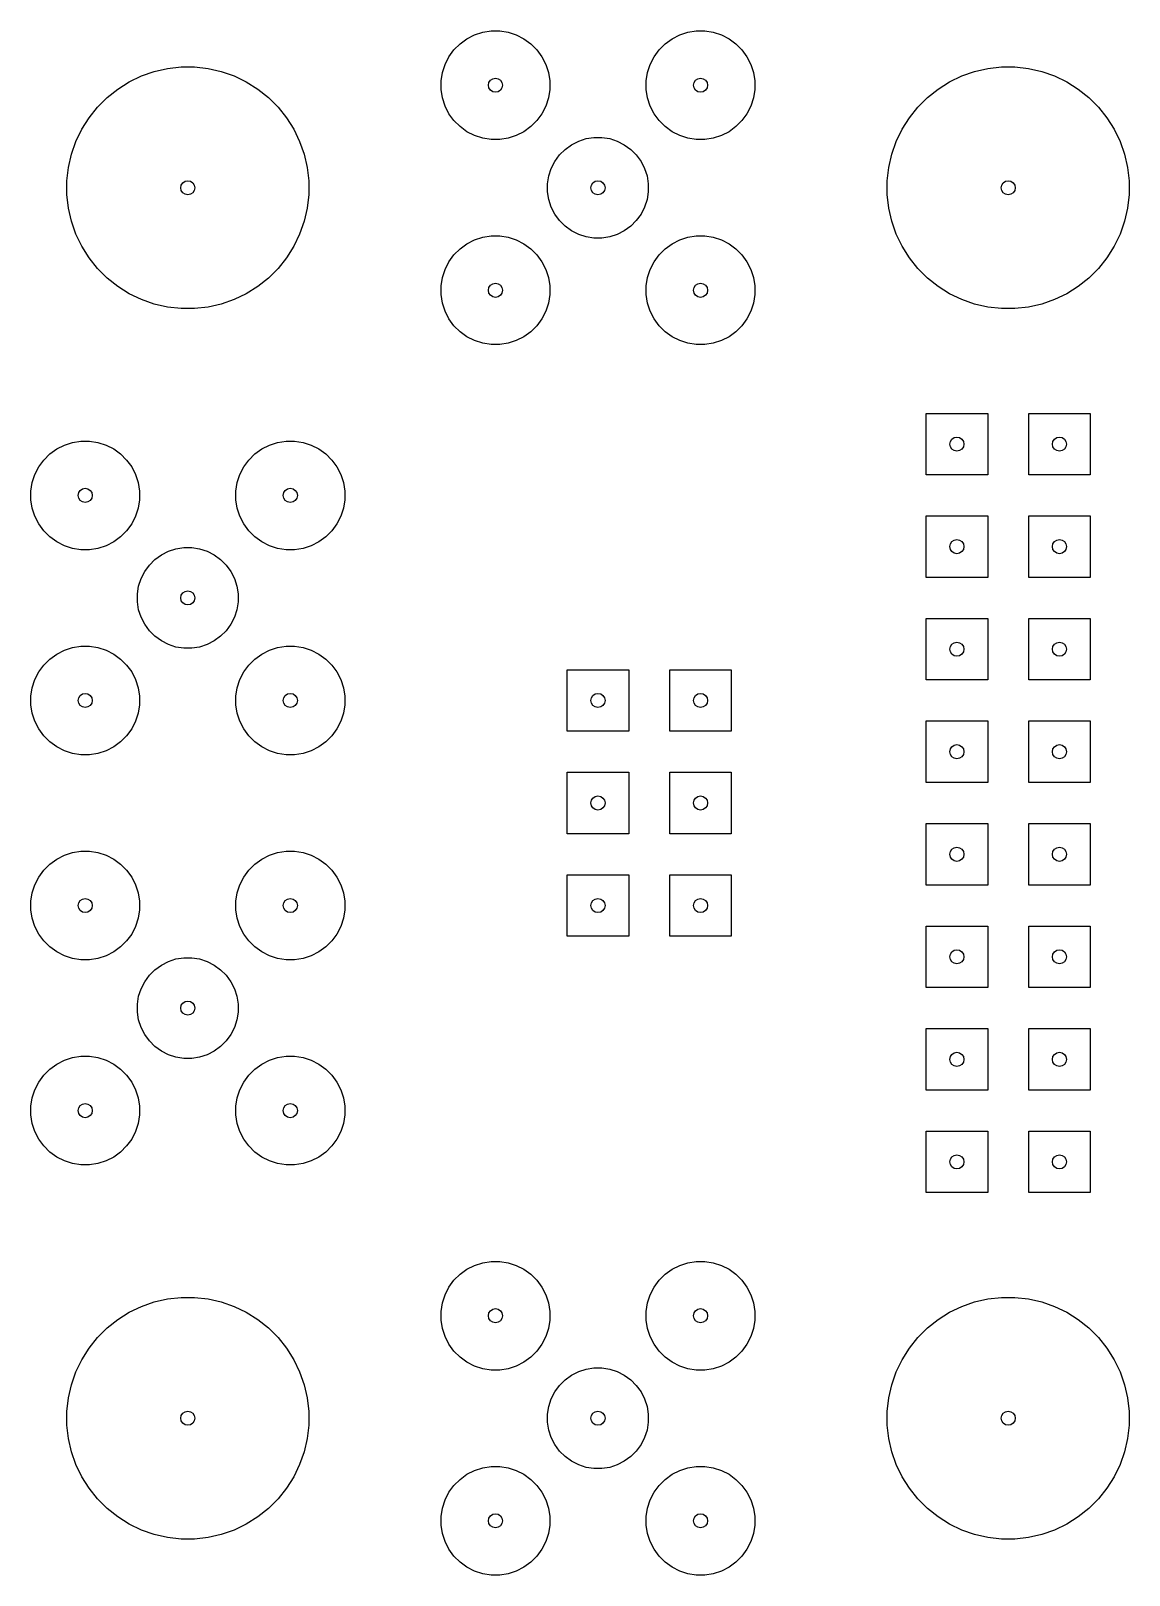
# Model space of a CAD drawing. Extents: x -0.15 to 0.92, y -0.15 to 1.35.
import ezdxf

# ---------------------------------------------------------------- set-up
doc = ezdxf.new("R2010")
doc.units = 0
doc.header["$MEASUREMENT"] = 0
doc.layers.add('BLACK', color=7, linetype='CONTINUOUS')

msp = doc.modelspace()

# ---------------------------------------------------------------- linework, layer by layer
at = {"layer": 'BLACK', "linetype": 'CONTINUOUS'}
for p, q in [((0.2596, 1.3345), (0.2655, 1.3404)), ((0.2655, 1.3404), (0.2722, 1.3453)), ((0.2722, 1.3453), (0.2797, 1.3491)), ((0.2797, 1.3491), (0.2876, 1.3517)), ((0.2876, 1.3517), (0.2958, 1.353)), ((0.2958, 1.353), (0.3042, 1.353)), ((0.3042, 1.353), (0.3124, 1.3517)), ((0.3124, 1.3517), (0.3203, 1.3491)), ((0.3203, 1.3491), (0.3278, 1.3453)), ((0.3278, 1.3453), (0.3345, 1.3404)), ((0.3345, 1.3404), (0.3404, 1.3345)), ((0.4596, 1.3345), (0.4655, 1.3404)), ((0.4655, 1.3404), (0.4722, 1.3453)), ((0.4722, 1.3453), (0.4797, 1.3491)), ((0.4797, 1.3491), (0.4876, 1.3517)), ((0.4876, 1.3517), (0.4958, 1.353)), ((0.4958, 1.353), (0.5042, 1.353)), ((0.5042, 1.353), (0.5124, 1.3517)), ((0.5124, 1.3517), (0.5203, 1.3491)), ((0.5203, 1.3491), (0.5278, 1.3453)), ((0.5278, 1.3453), (0.5345, 1.3404)), ((0.5345, 1.3404), (0.5404, 1.3345)), ((0.2509, 1.3203), (0.2547, 1.3278)), ((0.2547, 1.3278), (0.2596, 1.3345)), ((0.3404, 1.3345), (0.3453, 1.3278)), ((0.3453, 1.3278), (0.3491, 1.3203)), ((0.4509, 1.3203), (0.4547, 1.3278)), ((0.4547, 1.3278), (0.4596, 1.3345)), ((0.5404, 1.3345), (0.5453, 1.3278)), ((0.5453, 1.3278), (0.5491, 1.3203)), ((-0.0452, 1.3091), (-0.0327, 1.3135)), ((-0.0327, 1.3135), (-0.0198, 1.3164)), ((-0.0198, 1.3164), (-0.0066, 1.3179)), ((-0.0066, 1.3179), (0.0066, 1.3179)), ((0.0066, 1.3179), (0.0198, 1.3164)), ((0.0198, 1.3164), (0.0327, 1.3135)), ((0.0327, 1.3135), (0.0452, 1.3091)), ((0.247, 1.3042), (0.2483, 1.3124)), ((0.2483, 1.3124), (0.2509, 1.3203)), ((0.3491, 1.3203), (0.3517, 1.3124)), ((0.3517, 1.3124), (0.353, 1.3042)), ((0.447, 1.3042), (0.4483, 1.3124)), ((0.4483, 1.3124), (0.4509, 1.3203)), ((0.5491, 1.3203), (0.5517, 1.3124)), ((0.5517, 1.3124), (0.553, 1.3042)), ((0.7548, 1.3091), (0.7673, 1.3135)), ((0.7673, 1.3135), (0.7802, 1.3164)), ((0.7802, 1.3164), (0.7934, 1.3179)), ((0.7934, 1.3179), (0.8066, 1.3179)), ((0.8066, 1.3179), (0.8198, 1.3164)), ((0.8198, 1.3164), (0.8327, 1.3135)), ((0.8327, 1.3135), (0.8452, 1.3091)), ((-0.0787, 1.2881), (-0.0683, 1.2963)), ((-0.0683, 1.2963), (-0.0571, 1.3034)), ((-0.0571, 1.3034), (-0.0452, 1.3091)), ((0.0452, 1.3091), (0.0571, 1.3034)), ((0.0571, 1.3034), (0.0683, 1.2963)), ((0.0683, 1.2963), (0.0787, 1.2881)), ((0.247, 1.2958), (0.247, 1.3042)), ((0.2483, 1.2876), (0.247, 1.2958)), ((0.353, 1.2958), (0.3517, 1.2876)), ((0.353, 1.3042), (0.353, 1.2958)), ((0.447, 1.2958), (0.447, 1.3042)), ((0.4483, 1.2876), (0.447, 1.2958)), ((0.553, 1.2958), (0.5517, 1.2876)), ((0.553, 1.3042), (0.553, 1.2958)), ((0.7213, 1.2881), (0.7317, 1.2963)), ((0.7317, 1.2963), (0.7429, 1.3034)), ((0.7429, 1.3034), (0.7548, 1.3091)), ((0.8452, 1.3091), (0.8571, 1.3034)), ((0.8571, 1.3034), (0.8683, 1.2963)), ((0.8683, 1.2963), (0.8787, 1.2881)), ((-0.0881, 1.2787), (-0.0787, 1.2881)), ((0.0787, 1.2881), (0.0881, 1.2787)), ((0.2509, 1.2797), (0.2483, 1.2876)), ((0.3517, 1.2876), (0.3491, 1.2797)), ((0.4509, 1.2797), (0.4483, 1.2876)), ((0.5517, 1.2876), (0.5491, 1.2797)), ((0.7119, 1.2787), (0.7213, 1.2881)), ((0.8787, 1.2881), (0.8881, 1.2787)), ((-0.1034, 1.2571), (-0.0963, 1.2683)), ((-0.0963, 1.2683), (-0.0881, 1.2787)), ((0.0881, 1.2787), (0.0963, 1.2683)), ((0.0963, 1.2683), (0.1034, 1.2571)), ((0.2547, 1.2722), (0.2509, 1.2797)), ((0.2596, 1.2655), (0.2547, 1.2722)), ((0.2655, 1.2596), (0.2596, 1.2655)), ((0.3404, 1.2655), (0.3345, 1.2596)), ((0.3453, 1.2722), (0.3404, 1.2655)), ((0.3491, 1.2797), (0.3453, 1.2722)), ((0.4547, 1.2722), (0.4509, 1.2797)), ((0.4596, 1.2655), (0.4547, 1.2722)), ((0.4655, 1.2596), (0.4596, 1.2655)), ((0.5404, 1.2655), (0.5345, 1.2596)), ((0.5453, 1.2722), (0.5404, 1.2655)), ((0.5491, 1.2797), (0.5453, 1.2722)), ((0.6966, 1.2571), (0.7037, 1.2683)), ((0.7037, 1.2683), (0.7119, 1.2787)), ((0.8881, 1.2787), (0.8963, 1.2683)), ((0.8963, 1.2683), (0.9034, 1.2571)), ((-0.1091, 1.2452), (-0.1034, 1.2571)), ((0.1034, 1.2571), (0.1091, 1.2452)), ((0.2722, 1.2547), (0.2655, 1.2596)), ((0.2797, 1.2509), (0.2722, 1.2547)), ((0.2876, 1.2483), (0.2797, 1.2509)), ((0.3203, 1.2509), (0.3124, 1.2483)), ((0.3278, 1.2547), (0.3203, 1.2509)), ((0.3345, 1.2596), (0.3278, 1.2547)), ((0.4722, 1.2547), (0.4655, 1.2596)), ((0.4797, 1.2509), (0.4722, 1.2547)), ((0.4876, 1.2483), (0.4797, 1.2509)), ((0.5203, 1.2509), (0.5124, 1.2483)), ((0.5278, 1.2547), (0.5203, 1.2509)), ((0.5345, 1.2596), (0.5278, 1.2547)), ((0.6909, 1.2452), (0.6966, 1.2571)), ((0.9034, 1.2571), (0.9091, 1.2452)), ((-0.1135, 1.2327), (-0.1091, 1.2452)), ((0.1091, 1.2452), (0.1135, 1.2327)), ((0.2958, 1.247), (0.2876, 1.2483)), ((0.3042, 1.247), (0.2958, 1.247)), ((0.3124, 1.2483), (0.3042, 1.247)), ((0.3626, 1.232), (0.368, 1.2374)), ((0.368, 1.2374), (0.3743, 1.242)), ((0.3743, 1.242), (0.3812, 1.2455)), ((0.3812, 1.2455), (0.3885, 1.2479)), ((0.3885, 1.2479), (0.3961, 1.2491)), ((0.3961, 1.2491), (0.4039, 1.2491)), ((0.4039, 1.2491), (0.4115, 1.2479)), ((0.4115, 1.2479), (0.4188, 1.2455)), ((0.4188, 1.2455), (0.4257, 1.242)), ((0.4257, 1.242), (0.432, 1.2374)), ((0.432, 1.2374), (0.4374, 1.232)), ((0.4958, 1.247), (0.4876, 1.2483)), ((0.5042, 1.247), (0.4958, 1.247)), ((0.5124, 1.2483), (0.5042, 1.247)), ((0.6865, 1.2327), (0.6909, 1.2452)), ((0.9091, 1.2452), (0.9135, 1.2327)), ((-0.1164, 1.2198), (-0.1135, 1.2327)), ((0.1135, 1.2327), (0.1164, 1.2198)), ((0.3545, 1.2188), (0.358, 1.2257)), ((0.358, 1.2257), (0.3626, 1.232)), ((0.4374, 1.232), (0.442, 1.2257)), ((0.442, 1.2257), (0.4455, 1.2188)), ((0.6836, 1.2198), (0.6865, 1.2327)), ((0.9135, 1.2327), (0.9164, 1.2198)), ((-0.1179, 1.2066), (-0.1164, 1.2198)), ((-0.1179, 1.1934), (-0.1179, 1.2066)), ((0.1164, 1.2198), (0.1179, 1.2066)), ((0.1179, 1.2066), (0.1179, 1.1934)), ((0.3509, 1.2039), (0.3521, 1.2115)), ((0.3521, 1.2115), (0.3545, 1.2188)), ((0.4455, 1.2188), (0.4479, 1.2115)), ((0.4479, 1.2115), (0.4491, 1.2039)), ((0.6821, 1.2066), (0.6836, 1.2198)), ((0.6821, 1.1934), (0.6821, 1.2066)), ((0.9164, 1.2198), (0.9179, 1.2066)), ((0.9179, 1.2066), (0.9179, 1.1934)), ((-0.1164, 1.1802), (-0.1179, 1.1934)), ((0.1179, 1.1934), (0.1164, 1.1802)), ((0.3509, 1.1961), (0.3509, 1.2039)), ((0.3521, 1.1885), (0.3509, 1.1961)), ((0.4491, 1.1961), (0.4479, 1.1885)), ((0.4491, 1.2039), (0.4491, 1.1961)), ((0.6836, 1.1802), (0.6821, 1.1934)), ((0.9179, 1.1934), (0.9164, 1.1802)), ((-0.1135, 1.1673), (-0.1164, 1.1802)), ((0.1164, 1.1802), (0.1135, 1.1673)), ((0.3545, 1.1812), (0.3521, 1.1885)), ((0.358, 1.1743), (0.3545, 1.1812)), ((0.4455, 1.1812), (0.442, 1.1743)), ((0.4479, 1.1885), (0.4455, 1.1812)), ((0.6865, 1.1673), (0.6836, 1.1802)), ((0.9164, 1.1802), (0.9135, 1.1673)), ((-0.1091, 1.1548), (-0.1135, 1.1673)), ((0.1135, 1.1673), (0.1091, 1.1548)), ((0.3626, 1.168), (0.358, 1.1743)), ((0.368, 1.1626), (0.3626, 1.168)), ((0.3743, 1.158), (0.368, 1.1626)), ((0.432, 1.1626), (0.4257, 1.158)), ((0.4374, 1.168), (0.432, 1.1626)), ((0.442, 1.1743), (0.4374, 1.168)), ((0.6909, 1.1548), (0.6865, 1.1673)), ((0.9135, 1.1673), (0.9091, 1.1548)), ((-0.1034, 1.1429), (-0.1091, 1.1548)), ((0.1091, 1.1548), (0.1034, 1.1429)), ((0.2655, 1.1404), (0.2722, 1.1453)), ((0.2722, 1.1453), (0.2797, 1.1491)), ((0.2797, 1.1491), (0.2876, 1.1517)), ((0.2876, 1.1517), (0.2958, 1.153)), ((0.2958, 1.153), (0.3042, 1.153)), ((0.3042, 1.153), (0.3124, 1.1517)), ((0.3124, 1.1517), (0.3203, 1.1491)), ((0.3203, 1.1491), (0.3278, 1.1453)), ((0.3278, 1.1453), (0.3345, 1.1404)), ((0.3812, 1.1545), (0.3743, 1.158)), ((0.3885, 1.1521), (0.3812, 1.1545)), ((0.3961, 1.1509), (0.3885, 1.1521)), ((0.4039, 1.1509), (0.3961, 1.1509)), ((0.4115, 1.1521), (0.4039, 1.1509)), ((0.4188, 1.1545), (0.4115, 1.1521)), ((0.4257, 1.158), (0.4188, 1.1545)), ((0.4655, 1.1404), (0.4722, 1.1453)), ((0.4722, 1.1453), (0.4797, 1.1491)), ((0.4797, 1.1491), (0.4876, 1.1517)), ((0.4876, 1.1517), (0.4958, 1.153)), ((0.4958, 1.153), (0.5042, 1.153)), ((0.5042, 1.153), (0.5124, 1.1517)), ((0.5124, 1.1517), (0.5203, 1.1491)), ((0.5203, 1.1491), (0.5278, 1.1453)), ((0.5278, 1.1453), (0.5345, 1.1404)), ((0.6966, 1.1429), (0.6909, 1.1548)), ((0.9091, 1.1548), (0.9034, 1.1429)), ((-0.0963, 1.1317), (-0.1034, 1.1429)), ((-0.0881, 1.1213), (-0.0963, 1.1317)), ((0.0963, 1.1317), (0.0881, 1.1213)), ((0.1034, 1.1429), (0.0963, 1.1317)), ((0.2547, 1.1278), (0.2596, 1.1345)), ((0.2596, 1.1345), (0.2655, 1.1404)), ((0.3345, 1.1404), (0.3404, 1.1345)), ((0.3404, 1.1345), (0.3453, 1.1278)), ((0.4547, 1.1278), (0.4596, 1.1345)), ((0.4596, 1.1345), (0.4655, 1.1404)), ((0.5345, 1.1404), (0.5404, 1.1345)), ((0.5404, 1.1345), (0.5453, 1.1278)), ((0.7037, 1.1317), (0.6966, 1.1429)), ((0.7119, 1.1213), (0.7037, 1.1317)), ((0.8963, 1.1317), (0.8881, 1.1213)), ((0.9034, 1.1429), (0.8963, 1.1317)), ((-0.0787, 1.1119), (-0.0881, 1.1213)), ((0.0881, 1.1213), (0.0787, 1.1119)), ((0.2483, 1.1124), (0.2509, 1.1203)), ((0.2509, 1.1203), (0.2547, 1.1278)), ((0.3453, 1.1278), (0.3491, 1.1203)), ((0.3491, 1.1203), (0.3517, 1.1124)), ((0.4483, 1.1124), (0.4509, 1.1203)), ((0.4509, 1.1203), (0.4547, 1.1278)), ((0.5453, 1.1278), (0.5491, 1.1203)), ((0.5491, 1.1203), (0.5517, 1.1124)), ((0.7213, 1.1119), (0.7119, 1.1213)), ((0.8881, 1.1213), (0.8787, 1.1119)), ((-0.0683, 1.1037), (-0.0787, 1.1119)), ((-0.0571, 1.0966), (-0.0683, 1.1037)), ((0.0683, 1.1037), (0.0571, 1.0966)), ((0.0787, 1.1119), (0.0683, 1.1037)), ((0.247, 1.1042), (0.2483, 1.1124)), ((0.247, 1.0958), (0.247, 1.1042)), ((0.3517, 1.1124), (0.353, 1.1042)), ((0.353, 1.1042), (0.353, 1.0958)), ((0.447, 1.1042), (0.4483, 1.1124)), ((0.447, 1.0958), (0.447, 1.1042)), ((0.5517, 1.1124), (0.553, 1.1042)), ((0.553, 1.1042), (0.553, 1.0958)), ((0.7317, 1.1037), (0.7213, 1.1119)), ((0.7429, 1.0966), (0.7317, 1.1037)), ((0.8683, 1.1037), (0.8571, 1.0966)), ((0.8787, 1.1119), (0.8683, 1.1037)), ((-0.0452, 1.0909), (-0.0571, 1.0966)), ((-0.0327, 1.0865), (-0.0452, 1.0909)), ((-0.0198, 1.0836), (-0.0327, 1.0865)), ((0.0327, 1.0865), (0.0198, 1.0836)), ((0.0452, 1.0909), (0.0327, 1.0865)), ((0.0571, 1.0966), (0.0452, 1.0909)), ((0.2483, 1.0876), (0.247, 1.0958)), ((0.2509, 1.0797), (0.2483, 1.0876)), ((0.3517, 1.0876), (0.3491, 1.0797)), ((0.353, 1.0958), (0.3517, 1.0876)), ((0.4483, 1.0876), (0.447, 1.0958)), ((0.4509, 1.0797), (0.4483, 1.0876)), ((0.5517, 1.0876), (0.5491, 1.0797)), ((0.553, 1.0958), (0.5517, 1.0876)), ((0.7548, 1.0909), (0.7429, 1.0966)), ((0.7673, 1.0865), (0.7548, 1.0909)), ((0.7802, 1.0836), (0.7673, 1.0865)), ((0.8327, 1.0865), (0.8198, 1.0836)), ((0.8452, 1.0909), (0.8327, 1.0865)), ((0.8571, 1.0966), (0.8452, 1.0909)), ((-0.0066, 1.0821), (-0.0198, 1.0836)), ((0.0066, 1.0821), (-0.0066, 1.0821)), ((0.0198, 1.0836), (0.0066, 1.0821)), ((0.2547, 1.0722), (0.2509, 1.0797)), ((0.2596, 1.0655), (0.2547, 1.0722)), ((0.3453, 1.0722), (0.3404, 1.0655)), ((0.3491, 1.0797), (0.3453, 1.0722)), ((0.4547, 1.0722), (0.4509, 1.0797)), ((0.4596, 1.0655), (0.4547, 1.0722)), ((0.5453, 1.0722), (0.5404, 1.0655)), ((0.5491, 1.0797), (0.5453, 1.0722)), ((0.7934, 1.0821), (0.7802, 1.0836)), ((0.8066, 1.0821), (0.7934, 1.0821)), ((0.8198, 1.0836), (0.8066, 1.0821)), ((0.2655, 1.0596), (0.2596, 1.0655)), ((0.2722, 1.0547), (0.2655, 1.0596)), ((0.2797, 1.0509), (0.2722, 1.0547)), ((0.3278, 1.0547), (0.3203, 1.0509)), ((0.3345, 1.0596), (0.3278, 1.0547)), ((0.3404, 1.0655), (0.3345, 1.0596)), ((0.4655, 1.0596), (0.4596, 1.0655)), ((0.4722, 1.0547), (0.4655, 1.0596)), ((0.4797, 1.0509), (0.4722, 1.0547)), ((0.5278, 1.0547), (0.5203, 1.0509)), ((0.5345, 1.0596), (0.5278, 1.0547)), ((0.5404, 1.0655), (0.5345, 1.0596)), ((0.2876, 1.0483), (0.2797, 1.0509)), ((0.2958, 1.047), (0.2876, 1.0483)), ((0.3042, 1.047), (0.2958, 1.047)), ((0.3124, 1.0483), (0.3042, 1.047)), ((0.3203, 1.0509), (0.3124, 1.0483)), ((0.4876, 1.0483), (0.4797, 1.0509)), ((0.4958, 1.047), (0.4876, 1.0483)), ((0.5042, 1.047), (0.4958, 1.047)), ((0.5124, 1.0483), (0.5042, 1.047)), ((0.5203, 1.0509), (0.5124, 1.0483)), ((0.72, 0.92), (0.72, 0.98)), ((0.72, 0.98), (0.78, 0.98)), ((0.78, 0.98), (0.78, 0.92)), ((0.82, 0.92), (0.82, 0.98)), ((0.82, 0.98), (0.88, 0.98)), ((0.88, 0.98), (0.88, 0.92)), ((-0.1278, 0.9453), (-0.1203, 0.9491)), ((-0.1203, 0.9491), (-0.1124, 0.9517)), ((-0.1124, 0.9517), (-0.1042, 0.953)), ((-0.1042, 0.953), (-0.0958, 0.953)), ((-0.0958, 0.953), (-0.0876, 0.9517)), ((-0.0876, 0.9517), (-0.0797, 0.9491)), ((-0.0797, 0.9491), (-0.0722, 0.9453)), ((0.0722, 0.9453), (0.0797, 0.9491)), ((0.0797, 0.9491), (0.0876, 0.9517)), ((0.0876, 0.9517), (0.0958, 0.953)), ((0.0958, 0.953), (0.1042, 0.953)), ((0.1042, 0.953), (0.1124, 0.9517)), ((0.1124, 0.9517), (0.1203, 0.9491)), ((0.1203, 0.9491), (0.1278, 0.9453)), ((-0.1453, 0.9278), (-0.1404, 0.9345)), ((-0.1404, 0.9345), (-0.1345, 0.9404)), ((-0.1345, 0.9404), (-0.1278, 0.9453)), ((-0.0722, 0.9453), (-0.0655, 0.9404)), ((-0.0655, 0.9404), (-0.0596, 0.9345)), ((-0.0596, 0.9345), (-0.0547, 0.9278)), ((0.0547, 0.9278), (0.0596, 0.9345)), ((0.0596, 0.9345), (0.0655, 0.9404)), ((0.0655, 0.9404), (0.0722, 0.9453)), ((0.1278, 0.9453), (0.1345, 0.9404)), ((0.1345, 0.9404), (0.1404, 0.9345)), ((0.1404, 0.9345), (0.1453, 0.9278)), ((-0.1517, 0.9124), (-0.1491, 0.9203)), ((-0.1491, 0.9203), (-0.1453, 0.9278)), ((-0.0547, 0.9278), (-0.0509, 0.9203)), ((-0.0509, 0.9203), (-0.0483, 0.9124)), ((0.0483, 0.9124), (0.0509, 0.9203)), ((0.0509, 0.9203), (0.0547, 0.9278)), ((0.1453, 0.9278), (0.1491, 0.9203)), ((0.1491, 0.9203), (0.1517, 0.9124)), ((0.78, 0.92), (0.72, 0.92)), ((0.88, 0.92), (0.82, 0.92)), ((-0.153, 0.9042), (-0.1517, 0.9124)), ((-0.153, 0.8958), (-0.153, 0.9042)), ((-0.0483, 0.9124), (-0.047, 0.9042)), ((-0.047, 0.9042), (-0.047, 0.8958)), ((0.047, 0.9042), (0.0483, 0.9124)), ((0.047, 0.8958), (0.047, 0.9042)), ((0.1517, 0.9124), (0.153, 0.9042)), ((0.153, 0.9042), (0.153, 0.8958)), ((-0.1517, 0.8876), (-0.153, 0.8958)), ((-0.047, 0.8958), (-0.0483, 0.8876)), ((0.0483, 0.8876), (0.047, 0.8958)), ((0.153, 0.8958), (0.1517, 0.8876)), ((-0.1491, 0.8797), (-0.1517, 0.8876)), ((-0.1453, 0.8722), (-0.1491, 0.8797)), ((-0.0509, 0.8797), (-0.0547, 0.8722)), ((-0.0483, 0.8876), (-0.0509, 0.8797)), ((0.0509, 0.8797), (0.0483, 0.8876)), ((0.0547, 0.8722), (0.0509, 0.8797)), ((0.1491, 0.8797), (0.1453, 0.8722)), ((0.1517, 0.8876), (0.1491, 0.8797)), ((0.72, 0.82), (0.72, 0.88)), ((0.72, 0.88), (0.78, 0.88)), ((0.78, 0.88), (0.78, 0.82)), ((0.82, 0.82), (0.82, 0.88)), ((0.82, 0.88), (0.88, 0.88)), ((0.88, 0.88), (0.88, 0.82)), ((-0.1404, 0.8655), (-0.1453, 0.8722)), ((-0.1345, 0.8596), (-0.1404, 0.8655)), ((-0.1278, 0.8547), (-0.1345, 0.8596)), ((-0.0655, 0.8596), (-0.0722, 0.8547)), ((-0.0596, 0.8655), (-0.0655, 0.8596)), ((-0.0547, 0.8722), (-0.0596, 0.8655)), ((0.0596, 0.8655), (0.0547, 0.8722)), ((0.0655, 0.8596), (0.0596, 0.8655)), ((0.0722, 0.8547), (0.0655, 0.8596)), ((0.1345, 0.8596), (0.1278, 0.8547)), ((0.1404, 0.8655), (0.1345, 0.8596)), ((0.1453, 0.8722), (0.1404, 0.8655)), ((-0.1203, 0.8509), (-0.1278, 0.8547)), ((-0.1124, 0.8483), (-0.1203, 0.8509)), ((-0.1042, 0.847), (-0.1124, 0.8483)), ((-0.0958, 0.847), (-0.1042, 0.847)), ((-0.0876, 0.8483), (-0.0958, 0.847)), ((-0.0797, 0.8509), (-0.0876, 0.8483)), ((-0.0722, 0.8547), (-0.0797, 0.8509)), ((-0.0257, 0.842), (-0.0188, 0.8455)), ((-0.0188, 0.8455), (-0.0115, 0.8479)), ((-0.0115, 0.8479), (-0.0039, 0.8491)), ((-0.0039, 0.8491), (0.0039, 0.8491)), ((0.0039, 0.8491), (0.0115, 0.8479)), ((0.0115, 0.8479), (0.0188, 0.8455)), ((0.0188, 0.8455), (0.0257, 0.842)), ((0.0797, 0.8509), (0.0722, 0.8547)), ((0.0876, 0.8483), (0.0797, 0.8509)), ((0.0958, 0.847), (0.0876, 0.8483)), ((0.1042, 0.847), (0.0958, 0.847)), ((0.1124, 0.8483), (0.1042, 0.847)), ((0.1203, 0.8509), (0.1124, 0.8483)), ((0.1278, 0.8547), (0.1203, 0.8509)), ((-0.042, 0.8257), (-0.0374, 0.832)), ((-0.0374, 0.832), (-0.032, 0.8374)), ((-0.032, 0.8374), (-0.0257, 0.842)), ((0.0257, 0.842), (0.032, 0.8374)), ((0.032, 0.8374), (0.0374, 0.832)), ((0.0374, 0.832), (0.042, 0.8257)), ((-0.0479, 0.8115), (-0.0455, 0.8188)), ((-0.0455, 0.8188), (-0.042, 0.8257)), ((0.042, 0.8257), (0.0455, 0.8188)), ((0.0455, 0.8188), (0.0479, 0.8115)), ((0.78, 0.82), (0.72, 0.82)), ((0.88, 0.82), (0.82, 0.82)), ((-0.0491, 0.8039), (-0.0479, 0.8115)), ((-0.0491, 0.7961), (-0.0491, 0.8039)), ((0.0479, 0.8115), (0.0491, 0.8039)), ((0.0491, 0.8039), (0.0491, 0.7961)), ((-0.0479, 0.7885), (-0.0491, 0.7961)), ((-0.0455, 0.7812), (-0.0479, 0.7885)), ((0.0479, 0.7885), (0.0455, 0.7812)), ((0.0491, 0.7961), (0.0479, 0.7885)), ((-0.042, 0.7743), (-0.0455, 0.7812)), ((-0.0374, 0.768), (-0.042, 0.7743)), ((0.042, 0.7743), (0.0374, 0.768)), ((0.0455, 0.7812), (0.042, 0.7743)), ((0.72, 0.72), (0.72, 0.78)), ((0.72, 0.78), (0.78, 0.78)), ((0.78, 0.78), (0.78, 0.72)), ((0.82, 0.72), (0.82, 0.78)), ((0.82, 0.78), (0.88, 0.78)), ((0.88, 0.78), (0.88, 0.72)), ((-0.1124, 0.7517), (-0.1042, 0.753)), ((-0.1042, 0.753), (-0.0958, 0.753)), ((-0.0958, 0.753), (-0.0876, 0.7517)), ((-0.032, 0.7626), (-0.0374, 0.768)), ((-0.0257, 0.758), (-0.032, 0.7626)), ((-0.0188, 0.7545), (-0.0257, 0.758)), ((-0.0115, 0.7521), (-0.0188, 0.7545)), ((0.0188, 0.7545), (0.0115, 0.7521)), ((0.0257, 0.758), (0.0188, 0.7545)), ((0.032, 0.7626), (0.0257, 0.758)), ((0.0374, 0.768), (0.032, 0.7626)), ((0.0876, 0.7517), (0.0958, 0.753)), ((0.0958, 0.753), (0.1042, 0.753)), ((0.1042, 0.753), (0.1124, 0.7517)), ((-0.1404, 0.7345), (-0.1345, 0.7404)), ((-0.1345, 0.7404), (-0.1278, 0.7453)), ((-0.1278, 0.7453), (-0.1203, 0.7491)), ((-0.1203, 0.7491), (-0.1124, 0.7517)), ((-0.0876, 0.7517), (-0.0797, 0.7491)), ((-0.0797, 0.7491), (-0.0722, 0.7453)), ((-0.0722, 0.7453), (-0.0655, 0.7404)), ((-0.0655, 0.7404), (-0.0596, 0.7345)), ((-0.0039, 0.7509), (-0.0115, 0.7521)), ((0.0039, 0.7509), (-0.0039, 0.7509)), ((0.0115, 0.7521), (0.0039, 0.7509)), ((0.0596, 0.7345), (0.0655, 0.7404)), ((0.0655, 0.7404), (0.0722, 0.7453)), ((0.0722, 0.7453), (0.0797, 0.7491)), ((0.0797, 0.7491), (0.0876, 0.7517)), ((0.1124, 0.7517), (0.1203, 0.7491)), ((0.1203, 0.7491), (0.1278, 0.7453)), ((0.1278, 0.7453), (0.1345, 0.7404)), ((0.1345, 0.7404), (0.1404, 0.7345)), ((-0.1491, 0.7203), (-0.1453, 0.7278)), ((-0.1453, 0.7278), (-0.1404, 0.7345)), ((-0.0596, 0.7345), (-0.0547, 0.7278)), ((-0.0547, 0.7278), (-0.0509, 0.7203)), ((0.0509, 0.7203), (0.0547, 0.7278)), ((0.0547, 0.7278), (0.0596, 0.7345)), ((0.1404, 0.7345), (0.1453, 0.7278)), ((0.1453, 0.7278), (0.1491, 0.7203)), ((0.37, 0.67), (0.37, 0.73)), ((0.37, 0.73), (0.43, 0.73)), ((0.43, 0.73), (0.43, 0.67)), ((0.47, 0.67), (0.47, 0.73)), ((0.47, 0.73), (0.53, 0.73)), ((0.53, 0.73), (0.53, 0.67)), ((-0.153, 0.7042), (-0.1517, 0.7124)), ((-0.1517, 0.7124), (-0.1491, 0.7203)), ((-0.0509, 0.7203), (-0.0483, 0.7124)), ((-0.0483, 0.7124), (-0.047, 0.7042)), ((0.047, 0.7042), (0.0483, 0.7124)), ((0.0483, 0.7124), (0.0509, 0.7203)), ((0.1491, 0.7203), (0.1517, 0.7124)), ((0.1517, 0.7124), (0.153, 0.7042)), ((0.78, 0.72), (0.72, 0.72)), ((0.88, 0.72), (0.82, 0.72)), ((-0.153, 0.6958), (-0.153, 0.7042)), ((-0.1517, 0.6876), (-0.153, 0.6958)), ((-0.047, 0.6958), (-0.0483, 0.6876)), ((-0.047, 0.7042), (-0.047, 0.6958)), ((0.047, 0.6958), (0.047, 0.7042)), ((0.0483, 0.6876), (0.047, 0.6958)), ((0.153, 0.6958), (0.1517, 0.6876)), ((0.153, 0.7042), (0.153, 0.6958)), ((-0.1491, 0.6797), (-0.1517, 0.6876)), ((-0.1453, 0.6722), (-0.1491, 0.6797)), ((-0.0509, 0.6797), (-0.0547, 0.6722)), ((-0.0483, 0.6876), (-0.0509, 0.6797)), ((0.0509, 0.6797), (0.0483, 0.6876)), ((0.0547, 0.6722), (0.0509, 0.6797)), ((0.1491, 0.6797), (0.1453, 0.6722)), ((0.1517, 0.6876), (0.1491, 0.6797)), ((0.72, 0.62), (0.72, 0.68)), ((0.72, 0.68), (0.78, 0.68)), ((0.78, 0.68), (0.78, 0.62)), ((0.82, 0.62), (0.82, 0.68)), ((0.82, 0.68), (0.88, 0.68)), ((0.88, 0.68), (0.88, 0.62)), ((-0.1404, 0.6655), (-0.1453, 0.6722)), ((-0.1345, 0.6596), (-0.1404, 0.6655)), ((-0.0596, 0.6655), (-0.0655, 0.6596)), ((-0.0547, 0.6722), (-0.0596, 0.6655)), ((0.0596, 0.6655), (0.0547, 0.6722)), ((0.0655, 0.6596), (0.0596, 0.6655)), ((0.1404, 0.6655), (0.1345, 0.6596)), ((0.1453, 0.6722), (0.1404, 0.6655)), ((0.43, 0.67), (0.37, 0.67)), ((0.53, 0.67), (0.47, 0.67)), ((-0.1278, 0.6547), (-0.1345, 0.6596)), ((-0.1203, 0.6509), (-0.1278, 0.6547)), ((-0.1124, 0.6483), (-0.1203, 0.6509)), ((-0.1042, 0.647), (-0.1124, 0.6483)), ((-0.0876, 0.6483), (-0.0958, 0.647)), ((-0.0797, 0.6509), (-0.0876, 0.6483)), ((-0.0722, 0.6547), (-0.0797, 0.6509)), ((-0.0655, 0.6596), (-0.0722, 0.6547)), ((0.0722, 0.6547), (0.0655, 0.6596)), ((0.0797, 0.6509), (0.0722, 0.6547)), ((0.0876, 0.6483), (0.0797, 0.6509)), ((0.0958, 0.647), (0.0876, 0.6483)), ((0.1124, 0.6483), (0.1042, 0.647)), ((0.1203, 0.6509), (0.1124, 0.6483)), ((0.1278, 0.6547), (0.1203, 0.6509)), ((0.1345, 0.6596), (0.1278, 0.6547)), ((-0.0958, 0.647), (-0.1042, 0.647)), ((0.1042, 0.647), (0.0958, 0.647)), ((0.37, 0.57), (0.37, 0.63)), ((0.37, 0.63), (0.43, 0.63)), ((0.43, 0.63), (0.43, 0.57)), ((0.47, 0.57), (0.47, 0.63)), ((0.47, 0.63), (0.53, 0.63)), ((0.53, 0.63), (0.53, 0.57)), ((0.78, 0.62), (0.72, 0.62)), ((0.88, 0.62), (0.82, 0.62)), ((0.72, 0.52), (0.72, 0.58)), ((0.72, 0.58), (0.78, 0.58)), ((0.78, 0.58), (0.78, 0.52)), ((0.82, 0.52), (0.82, 0.58)), ((0.82, 0.58), (0.88, 0.58)), ((0.88, 0.58), (0.88, 0.52)), ((0.43, 0.57), (0.37, 0.57)), ((0.53, 0.57), (0.47, 0.57)), ((-0.1345, 0.5404), (-0.1278, 0.5453)), ((-0.1278, 0.5453), (-0.1203, 0.5491)), ((-0.1203, 0.5491), (-0.1124, 0.5517)), ((-0.1124, 0.5517), (-0.1042, 0.553)), ((-0.1042, 0.553), (-0.0958, 0.553)), ((-0.0958, 0.553), (-0.0876, 0.5517)), ((-0.0876, 0.5517), (-0.0797, 0.5491)), ((-0.0797, 0.5491), (-0.0722, 0.5453)), ((-0.0722, 0.5453), (-0.0655, 0.5404)), ((0.0655, 0.5404), (0.0722, 0.5453)), ((0.0722, 0.5453), (0.0797, 0.5491)), ((0.0797, 0.5491), (0.0876, 0.5517)), ((0.0876, 0.5517), (0.0958, 0.553)), ((0.0958, 0.553), (0.1042, 0.553)), ((0.1042, 0.553), (0.1124, 0.5517)), ((0.1124, 0.5517), (0.1203, 0.5491)), ((0.1203, 0.5491), (0.1278, 0.5453)), ((0.1278, 0.5453), (0.1345, 0.5404)), ((-0.1491, 0.5203), (-0.1453, 0.5278)), ((-0.1453, 0.5278), (-0.1404, 0.5345)), ((-0.1404, 0.5345), (-0.1345, 0.5404)), ((-0.0655, 0.5404), (-0.0596, 0.5345)), ((-0.0596, 0.5345), (-0.0547, 0.5278)), ((-0.0547, 0.5278), (-0.0509, 0.5203)), ((0.0509, 0.5203), (0.0547, 0.5278)), ((0.0547, 0.5278), (0.0596, 0.5345)), ((0.0596, 0.5345), (0.0655, 0.5404)), ((0.1345, 0.5404), (0.1404, 0.5345)), ((0.1404, 0.5345), (0.1453, 0.5278)), ((0.1453, 0.5278), (0.1491, 0.5203)), ((0.37, 0.47), (0.37, 0.53)), ((0.37, 0.53), (0.43, 0.53)), ((0.43, 0.53), (0.43, 0.47)), ((0.47, 0.47), (0.47, 0.53)), ((0.47, 0.53), (0.53, 0.53)), ((0.53, 0.53), (0.53, 0.47)), ((-0.153, 0.5042), (-0.1517, 0.5124)), ((-0.1517, 0.5124), (-0.1491, 0.5203)), ((-0.0509, 0.5203), (-0.0483, 0.5124)), ((-0.0483, 0.5124), (-0.047, 0.5042)), ((0.047, 0.5042), (0.0483, 0.5124)), ((0.0483, 0.5124), (0.0509, 0.5203)), ((0.1491, 0.5203), (0.1517, 0.5124)), ((0.1517, 0.5124), (0.153, 0.5042)), ((0.78, 0.52), (0.72, 0.52)), ((0.88, 0.52), (0.82, 0.52)), ((-0.153, 0.4958), (-0.153, 0.5042)), ((-0.047, 0.5042), (-0.047, 0.4958)), ((0.047, 0.4958), (0.047, 0.5042)), ((0.153, 0.5042), (0.153, 0.4958)), ((-0.1517, 0.4876), (-0.153, 0.4958)), ((-0.1491, 0.4797), (-0.1517, 0.4876)), ((-0.0483, 0.4876), (-0.0509, 0.4797)), ((-0.047, 0.4958), (-0.0483, 0.4876)), ((0.0483, 0.4876), (0.047, 0.4958)), ((0.0509, 0.4797), (0.0483, 0.4876)), ((0.1517, 0.4876), (0.1491, 0.4797)), ((0.153, 0.4958), (0.1517, 0.4876)), ((-0.1453, 0.4722), (-0.1491, 0.4797)), ((-0.1404, 0.4655), (-0.1453, 0.4722)), ((-0.0547, 0.4722), (-0.0596, 0.4655)), ((-0.0509, 0.4797), (-0.0547, 0.4722)), ((0.0547, 0.4722), (0.0509, 0.4797)), ((0.0596, 0.4655), (0.0547, 0.4722)), ((0.1453, 0.4722), (0.1404, 0.4655)), ((0.1491, 0.4797), (0.1453, 0.4722)), ((0.43, 0.47), (0.37, 0.47)), ((0.53, 0.47), (0.47, 0.47)), ((0.72, 0.42), (0.72, 0.48)), ((0.72, 0.48), (0.78, 0.48)), ((0.78, 0.48), (0.78, 0.42)), ((0.82, 0.42), (0.82, 0.48)), ((0.82, 0.48), (0.88, 0.48)), ((0.88, 0.48), (0.88, 0.42)), ((-0.1345, 0.4596), (-0.1404, 0.4655)), ((-0.1278, 0.4547), (-0.1345, 0.4596)), ((-0.1203, 0.4509), (-0.1278, 0.4547)), ((-0.0722, 0.4547), (-0.0797, 0.4509)), ((-0.0655, 0.4596), (-0.0722, 0.4547)), ((-0.0596, 0.4655), (-0.0655, 0.4596)), ((0.0655, 0.4596), (0.0596, 0.4655)), ((0.0722, 0.4547), (0.0655, 0.4596)), ((0.0797, 0.4509), (0.0722, 0.4547)), ((0.1278, 0.4547), (0.1203, 0.4509)), ((0.1345, 0.4596), (0.1278, 0.4547)), ((0.1404, 0.4655), (0.1345, 0.4596)), ((-0.1124, 0.4483), (-0.1203, 0.4509)), ((-0.1042, 0.447), (-0.1124, 0.4483)), ((-0.0958, 0.447), (-0.1042, 0.447)), ((-0.0876, 0.4483), (-0.0958, 0.447)), ((-0.0797, 0.4509), (-0.0876, 0.4483)), ((-0.0374, 0.432), (-0.032, 0.4374)), ((-0.032, 0.4374), (-0.0257, 0.442)), ((-0.0257, 0.442), (-0.0188, 0.4455)), ((-0.0188, 0.4455), (-0.0115, 0.4479)), ((-0.0115, 0.4479), (-0.0039, 0.4491)), ((-0.0039, 0.4491), (0.0039, 0.4491)), ((0.0039, 0.4491), (0.0115, 0.4479)), ((0.0115, 0.4479), (0.0188, 0.4455)), ((0.0188, 0.4455), (0.0257, 0.442)), ((0.0257, 0.442), (0.032, 0.4374)), ((0.032, 0.4374), (0.0374, 0.432)), ((0.0876, 0.4483), (0.0797, 0.4509)), ((0.0958, 0.447), (0.0876, 0.4483)), ((0.1042, 0.447), (0.0958, 0.447)), ((0.1124, 0.4483), (0.1042, 0.447)), ((0.1203, 0.4509), (0.1124, 0.4483)), ((-0.0455, 0.4188), (-0.042, 0.4257)), ((-0.042, 0.4257), (-0.0374, 0.432)), ((0.0374, 0.432), (0.042, 0.4257)), ((0.042, 0.4257), (0.0455, 0.4188)), ((-0.0491, 0.4039), (-0.0479, 0.4115)), ((-0.0479, 0.4115), (-0.0455, 0.4188)), ((0.0455, 0.4188), (0.0479, 0.4115)), ((0.0479, 0.4115), (0.0491, 0.4039)), ((0.78, 0.42), (0.72, 0.42)), ((0.88, 0.42), (0.82, 0.42)), ((-0.0491, 0.3961), (-0.0491, 0.4039)), ((-0.0479, 0.3885), (-0.0491, 0.3961)), ((0.0491, 0.3961), (0.0479, 0.3885)), ((0.0491, 0.4039), (0.0491, 0.3961)), ((-0.0455, 0.3812), (-0.0479, 0.3885)), ((-0.042, 0.3743), (-0.0455, 0.3812)), ((0.0455, 0.3812), (0.042, 0.3743)), ((0.0479, 0.3885), (0.0455, 0.3812)), ((0.72, 0.32), (0.72, 0.38)), ((0.72, 0.38), (0.78, 0.38)), ((0.78, 0.38), (0.78, 0.32)), ((0.82, 0.32), (0.82, 0.38)), ((0.82, 0.38), (0.88, 0.38)), ((0.88, 0.38), (0.88, 0.32)), ((-0.0374, 0.368), (-0.042, 0.3743)), ((-0.032, 0.3626), (-0.0374, 0.368)), ((-0.0257, 0.358), (-0.032, 0.3626)), ((0.032, 0.3626), (0.0257, 0.358)), ((0.0374, 0.368), (0.032, 0.3626)), ((0.042, 0.3743), (0.0374, 0.368)), ((-0.1278, 0.3453), (-0.1203, 0.3491)), ((-0.1203, 0.3491), (-0.1124, 0.3517)), ((-0.1124, 0.3517), (-0.1042, 0.353)), ((-0.1042, 0.353), (-0.0958, 0.353)), ((-0.0958, 0.353), (-0.0876, 0.3517)), ((-0.0876, 0.3517), (-0.0797, 0.3491)), ((-0.0797, 0.3491), (-0.0722, 0.3453)), ((-0.0188, 0.3545), (-0.0257, 0.358)), ((-0.0115, 0.3521), (-0.0188, 0.3545)), ((-0.0039, 0.3509), (-0.0115, 0.3521)), ((0.0039, 0.3509), (-0.0039, 0.3509)), ((0.0115, 0.3521), (0.0039, 0.3509)), ((0.0188, 0.3545), (0.0115, 0.3521)), ((0.0257, 0.358), (0.0188, 0.3545)), ((0.0722, 0.3453), (0.0797, 0.3491)), ((0.0797, 0.3491), (0.0876, 0.3517)), ((0.0876, 0.3517), (0.0958, 0.353)), ((0.0958, 0.353), (0.1042, 0.353)), ((0.1042, 0.353), (0.1124, 0.3517)), ((0.1124, 0.3517), (0.1203, 0.3491)), ((0.1203, 0.3491), (0.1278, 0.3453)), ((-0.1453, 0.3278), (-0.1404, 0.3345)), ((-0.1404, 0.3345), (-0.1345, 0.3404)), ((-0.1345, 0.3404), (-0.1278, 0.3453)), ((-0.0722, 0.3453), (-0.0655, 0.3404)), ((-0.0655, 0.3404), (-0.0596, 0.3345)), ((-0.0596, 0.3345), (-0.0547, 0.3278)), ((0.0547, 0.3278), (0.0596, 0.3345)), ((0.0596, 0.3345), (0.0655, 0.3404)), ((0.0655, 0.3404), (0.0722, 0.3453)), ((0.1278, 0.3453), (0.1345, 0.3404)), ((0.1345, 0.3404), (0.1404, 0.3345)), ((0.1404, 0.3345), (0.1453, 0.3278)), ((-0.1517, 0.3124), (-0.1491, 0.3203)), ((-0.1491, 0.3203), (-0.1453, 0.3278)), ((-0.0547, 0.3278), (-0.0509, 0.3203)), ((-0.0509, 0.3203), (-0.0483, 0.3124)), ((0.0483, 0.3124), (0.0509, 0.3203)), ((0.0509, 0.3203), (0.0547, 0.3278)), ((0.1453, 0.3278), (0.1491, 0.3203)), ((0.1491, 0.3203), (0.1517, 0.3124)), ((0.78, 0.32), (0.72, 0.32)), ((0.88, 0.32), (0.82, 0.32)), ((-0.153, 0.3042), (-0.1517, 0.3124)), ((-0.153, 0.2958), (-0.153, 0.3042)), ((-0.0483, 0.3124), (-0.047, 0.3042)), ((-0.047, 0.3042), (-0.047, 0.2958)), ((0.047, 0.3042), (0.0483, 0.3124)), ((0.047, 0.2958), (0.047, 0.3042)), ((0.1517, 0.3124), (0.153, 0.3042)), ((0.153, 0.3042), (0.153, 0.2958)), ((-0.1517, 0.2876), (-0.153, 0.2958)), ((-0.1491, 0.2797), (-0.1517, 0.2876)), ((-0.0483, 0.2876), (-0.0509, 0.2797)), ((-0.047, 0.2958), (-0.0483, 0.2876)), ((0.0483, 0.2876), (0.047, 0.2958)), ((0.0509, 0.2797), (0.0483, 0.2876)), ((0.1517, 0.2876), (0.1491, 0.2797)), ((0.153, 0.2958), (0.1517, 0.2876)), ((-0.1453, 0.2722), (-0.1491, 0.2797)), ((-0.1404, 0.2655), (-0.1453, 0.2722)), ((-0.0547, 0.2722), (-0.0596, 0.2655)), ((-0.0509, 0.2797), (-0.0547, 0.2722)), ((0.0547, 0.2722), (0.0509, 0.2797)), ((0.0596, 0.2655), (0.0547, 0.2722)), ((0.1453, 0.2722), (0.1404, 0.2655)), ((0.1491, 0.2797), (0.1453, 0.2722)), ((0.72, 0.22), (0.72, 0.28)), ((0.72, 0.28), (0.78, 0.28)), ((0.78, 0.28), (0.78, 0.22)), ((0.82, 0.22), (0.82, 0.28)), ((0.82, 0.28), (0.88, 0.28)), ((0.88, 0.28), (0.88, 0.22)), ((-0.1345, 0.2596), (-0.1404, 0.2655)), ((-0.1278, 0.2547), (-0.1345, 0.2596)), ((-0.0655, 0.2596), (-0.0722, 0.2547)), ((-0.0596, 0.2655), (-0.0655, 0.2596)), ((0.0655, 0.2596), (0.0596, 0.2655)), ((0.0722, 0.2547), (0.0655, 0.2596)), ((0.1345, 0.2596), (0.1278, 0.2547)), ((0.1404, 0.2655), (0.1345, 0.2596)), ((-0.1203, 0.2509), (-0.1278, 0.2547)), ((-0.1124, 0.2483), (-0.1203, 0.2509)), ((-0.1042, 0.247), (-0.1124, 0.2483)), ((-0.0958, 0.247), (-0.1042, 0.247)), ((-0.0876, 0.2483), (-0.0958, 0.247)), ((-0.0797, 0.2509), (-0.0876, 0.2483)), ((-0.0722, 0.2547), (-0.0797, 0.2509)), ((0.0797, 0.2509), (0.0722, 0.2547)), ((0.0876, 0.2483), (0.0797, 0.2509)), ((0.0958, 0.247), (0.0876, 0.2483)), ((0.1042, 0.247), (0.0958, 0.247)), ((0.1124, 0.2483), (0.1042, 0.247)), ((0.1203, 0.2509), (0.1124, 0.2483)), ((0.1278, 0.2547), (0.1203, 0.2509)), ((0.78, 0.22), (0.72, 0.22)), ((0.88, 0.22), (0.82, 0.22)), ((0.2797, 0.1491), (0.2876, 0.1517)), ((0.2876, 0.1517), (0.2958, 0.153)), ((0.2958, 0.153), (0.3042, 0.153)), ((0.3042, 0.153), (0.3124, 0.1517)), ((0.3124, 0.1517), (0.3203, 0.1491)), ((0.4797, 0.1491), (0.4876, 0.1517)), ((0.4876, 0.1517), (0.4958, 0.153)), ((0.4958, 0.153), (0.5042, 0.153)), ((0.5042, 0.153), (0.5124, 0.1517)), ((0.5124, 0.1517), (0.5203, 0.1491)), ((0.2596, 0.1345), (0.2655, 0.1404)), ((0.2655, 0.1404), (0.2722, 0.1453)), ((0.2722, 0.1453), (0.2797, 0.1491)), ((0.3203, 0.1491), (0.3278, 0.1453)), ((0.3278, 0.1453), (0.3345, 0.1404)), ((0.3345, 0.1404), (0.3404, 0.1345)), ((0.4596, 0.1345), (0.4655, 0.1404)), ((0.4655, 0.1404), (0.4722, 0.1453)), ((0.4722, 0.1453), (0.4797, 0.1491)), ((0.5203, 0.1491), (0.5278, 0.1453)), ((0.5278, 0.1453), (0.5345, 0.1404)), ((0.5345, 0.1404), (0.5404, 0.1345)), ((0.2509, 0.1203), (0.2547, 0.1278)), ((0.2547, 0.1278), (0.2596, 0.1345)), ((0.3404, 0.1345), (0.3453, 0.1278)), ((0.3453, 0.1278), (0.3491, 0.1203)), ((0.4509, 0.1203), (0.4547, 0.1278)), ((0.4547, 0.1278), (0.4596, 0.1345)), ((0.5404, 0.1345), (0.5453, 0.1278)), ((0.5453, 0.1278), (0.5491, 0.1203)), ((-0.0571, 0.1034), (-0.0452, 0.1091)), ((-0.0452, 0.1091), (-0.0327, 0.1135)), ((-0.0327, 0.1135), (-0.0198, 0.1164)), ((-0.0198, 0.1164), (-0.0066, 0.1179)), ((-0.0066, 0.1179), (0.0066, 0.1179)), ((0.0066, 0.1179), (0.0198, 0.1164)), ((0.0198, 0.1164), (0.0327, 0.1135)), ((0.0327, 0.1135), (0.0452, 0.1091)), ((0.0452, 0.1091), (0.0571, 0.1034)), ((0.247, 0.1042), (0.2483, 0.1124)), ((0.2483, 0.1124), (0.2509, 0.1203)), ((0.3491, 0.1203), (0.3517, 0.1124)), ((0.3517, 0.1124), (0.353, 0.1042)), ((0.447, 0.1042), (0.4483, 0.1124)), ((0.4483, 0.1124), (0.4509, 0.1203)), ((0.5491, 0.1203), (0.5517, 0.1124)), ((0.5517, 0.1124), (0.553, 0.1042)), ((0.7429, 0.1034), (0.7548, 0.1091)), ((0.7548, 0.1091), (0.7673, 0.1135)), ((0.7673, 0.1135), (0.7802, 0.1164)), ((0.7802, 0.1164), (0.7934, 0.1179)), ((0.7934, 0.1179), (0.8066, 0.1179)), ((0.8066, 0.1179), (0.8198, 0.1164)), ((0.8198, 0.1164), (0.8327, 0.1135)), ((0.8327, 0.1135), (0.8452, 0.1091)), ((0.8452, 0.1091), (0.8571, 0.1034)), ((-0.0787, 0.0881), (-0.0683, 0.0963)), ((-0.0683, 0.0963), (-0.0571, 0.1034)), ((0.0571, 0.1034), (0.0683, 0.0963)), ((0.0683, 0.0963), (0.0787, 0.0881)), ((0.247, 0.0958), (0.247, 0.1042)), ((0.2483, 0.0876), (0.247, 0.0958)), ((0.353, 0.0958), (0.3517, 0.0876)), ((0.353, 0.1042), (0.353, 0.0958)), ((0.447, 0.0958), (0.447, 0.1042)), ((0.4483, 0.0876), (0.447, 0.0958)), ((0.553, 0.0958), (0.5517, 0.0876)), ((0.553, 0.1042), (0.553, 0.0958)), ((0.7213, 0.0881), (0.7317, 0.0963)), ((0.7317, 0.0963), (0.7429, 0.1034)), ((0.8571, 0.1034), (0.8683, 0.0963)), ((0.8683, 0.0963), (0.8787, 0.0881)), ((-0.0963, 0.0683), (-0.0881, 0.0787)), ((-0.0881, 0.0787), (-0.0787, 0.0881)), ((0.0787, 0.0881), (0.0881, 0.0787)), ((0.0881, 0.0787), (0.0963, 0.0683)), ((0.2509, 0.0797), (0.2483, 0.0876)), ((0.2547, 0.0722), (0.2509, 0.0797)), ((0.3491, 0.0797), (0.3453, 0.0722)), ((0.3517, 0.0876), (0.3491, 0.0797)), ((0.4509, 0.0797), (0.4483, 0.0876)), ((0.4547, 0.0722), (0.4509, 0.0797)), ((0.5491, 0.0797), (0.5453, 0.0722)), ((0.5517, 0.0876), (0.5491, 0.0797)), ((0.7037, 0.0683), (0.7119, 0.0787)), ((0.7119, 0.0787), (0.7213, 0.0881)), ((0.8787, 0.0881), (0.8881, 0.0787)), ((0.8881, 0.0787), (0.8963, 0.0683)), ((-0.1034, 0.0571), (-0.0963, 0.0683)), ((0.0963, 0.0683), (0.1034, 0.0571)), ((0.2596, 0.0655), (0.2547, 0.0722)), ((0.2655, 0.0596), (0.2596, 0.0655)), ((0.3404, 0.0655), (0.3345, 0.0596)), ((0.3453, 0.0722), (0.3404, 0.0655)), ((0.4596, 0.0655), (0.4547, 0.0722)), ((0.4655, 0.0596), (0.4596, 0.0655)), ((0.5404, 0.0655), (0.5345, 0.0596)), ((0.5453, 0.0722), (0.5404, 0.0655)), ((0.6966, 0.0571), (0.7037, 0.0683)), ((0.8963, 0.0683), (0.9034, 0.0571)), ((-0.1135, 0.0327), (-0.1091, 0.0452)), ((-0.1091, 0.0452), (-0.1034, 0.0571)), ((0.1034, 0.0571), (0.1091, 0.0452)), ((0.1091, 0.0452), (0.1135, 0.0327)), ((0.2722, 0.0547), (0.2655, 0.0596)), ((0.2797, 0.0509), (0.2722, 0.0547)), ((0.2876, 0.0483), (0.2797, 0.0509)), ((0.2958, 0.047), (0.2876, 0.0483)), ((0.3042, 0.047), (0.2958, 0.047)), ((0.3124, 0.0483), (0.3042, 0.047)), ((0.3203, 0.0509), (0.3124, 0.0483)), ((0.3278, 0.0547), (0.3203, 0.0509)), ((0.3345, 0.0596), (0.3278, 0.0547)), ((0.3743, 0.042), (0.3812, 0.0455)), ((0.3812, 0.0455), (0.3885, 0.0479)), ((0.3885, 0.0479), (0.3961, 0.0491)), ((0.3961, 0.0491), (0.4039, 0.0491)), ((0.4039, 0.0491), (0.4115, 0.0479)), ((0.4115, 0.0479), (0.4188, 0.0455)), ((0.4188, 0.0455), (0.4257, 0.042)), ((0.4722, 0.0547), (0.4655, 0.0596)), ((0.4797, 0.0509), (0.4722, 0.0547)), ((0.4876, 0.0483), (0.4797, 0.0509)), ((0.4958, 0.047), (0.4876, 0.0483)), ((0.5042, 0.047), (0.4958, 0.047)), ((0.5124, 0.0483), (0.5042, 0.047)), ((0.5203, 0.0509), (0.5124, 0.0483)), ((0.5278, 0.0547), (0.5203, 0.0509)), ((0.5345, 0.0596), (0.5278, 0.0547)), ((0.6865, 0.0327), (0.6909, 0.0452)), ((0.6909, 0.0452), (0.6966, 0.0571)), ((0.9034, 0.0571), (0.9091, 0.0452)), ((0.9091, 0.0452), (0.9135, 0.0327)), ((-0.1164, 0.0198), (-0.1135, 0.0327)), ((0.1135, 0.0327), (0.1164, 0.0198)), ((0.358, 0.0257), (0.3626, 0.032)), ((0.3626, 0.032), (0.368, 0.0374)), ((0.368, 0.0374), (0.3743, 0.042)), ((0.4257, 0.042), (0.432, 0.0374)), ((0.432, 0.0374), (0.4374, 0.032)), ((0.4374, 0.032), (0.442, 0.0257)), ((0.6836, 0.0198), (0.6865, 0.0327)), ((0.9135, 0.0327), (0.9164, 0.0198)), ((-0.1179, 0.0066), (-0.1164, 0.0198)), ((0.1164, 0.0198), (0.1179, 0.0066)), ((0.3521, 0.0115), (0.3545, 0.0188)), ((0.3545, 0.0188), (0.358, 0.0257)), ((0.442, 0.0257), (0.4455, 0.0188)), ((0.4455, 0.0188), (0.4479, 0.0115)), ((0.6821, 0.0066), (0.6836, 0.0198)), ((0.9164, 0.0198), (0.9179, 0.0066)), ((-0.1179, -0.0066), (-0.1179, 0.0066)), ((0.1179, 0.0066), (0.1179, -0.0066)), ((0.3509, 0.0039), (0.3521, 0.0115)), ((0.3509, -0.0039), (0.3509, 0.0039)), ((0.4479, 0.0115), (0.4491, 0.0039)), ((0.4491, 0.0039), (0.4491, -0.0039)), ((0.6821, -0.0066), (0.6821, 0.0066)), ((0.9179, 0.0066), (0.9179, -0.0066)), ((-0.1164, -0.0198), (-0.1179, -0.0066)), ((0.1179, -0.0066), (0.1164, -0.0198)), ((0.3521, -0.0115), (0.3509, -0.0039)), ((0.3545, -0.0188), (0.3521, -0.0115)), ((0.4479, -0.0115), (0.4455, -0.0188)), ((0.4491, -0.0039), (0.4479, -0.0115)), ((0.6836, -0.0198), (0.6821, -0.0066)), ((0.9179, -0.0066), (0.9164, -0.0198)), ((-0.1135, -0.0327), (-0.1164, -0.0198)), ((0.1164, -0.0198), (0.1135, -0.0327)), ((0.358, -0.0257), (0.3545, -0.0188)), ((0.3626, -0.032), (0.358, -0.0257)), ((0.442, -0.0257), (0.4374, -0.032)), ((0.4455, -0.0188), (0.442, -0.0257)), ((0.6865, -0.0327), (0.6836, -0.0198)), ((0.9164, -0.0198), (0.9135, -0.0327)), ((-0.1091, -0.0452), (-0.1135, -0.0327)), ((0.1135, -0.0327), (0.1091, -0.0452)), ((0.368, -0.0374), (0.3626, -0.032)), ((0.3743, -0.042), (0.368, -0.0374)), ((0.3812, -0.0455), (0.3743, -0.042)), ((0.4257, -0.042), (0.4188, -0.0455)), ((0.432, -0.0374), (0.4257, -0.042)), ((0.4374, -0.032), (0.432, -0.0374)), ((0.6909, -0.0452), (0.6865, -0.0327)), ((0.9135, -0.0327), (0.9091, -0.0452)), ((-0.1034, -0.0571), (-0.1091, -0.0452)), ((-0.0963, -0.0683), (-0.1034, -0.0571)), ((0.1034, -0.0571), (0.0963, -0.0683)), ((0.1091, -0.0452), (0.1034, -0.0571)), ((0.2596, -0.0655), (0.2655, -0.0596)), ((0.2655, -0.0596), (0.2722, -0.0547)), ((0.2722, -0.0547), (0.2797, -0.0509)), ((0.2797, -0.0509), (0.2876, -0.0483)), ((0.2876, -0.0483), (0.2958, -0.047)), ((0.2958, -0.047), (0.3042, -0.047)), ((0.3042, -0.047), (0.3124, -0.0483)), ((0.3124, -0.0483), (0.3203, -0.0509)), ((0.3203, -0.0509), (0.3278, -0.0547)), ((0.3278, -0.0547), (0.3345, -0.0596)), ((0.3345, -0.0596), (0.3404, -0.0655)), ((0.3885, -0.0479), (0.3812, -0.0455)), ((0.3961, -0.0491), (0.3885, -0.0479)), ((0.4039, -0.0491), (0.3961, -0.0491)), ((0.4115, -0.0479), (0.4039, -0.0491)), ((0.4188, -0.0455), (0.4115, -0.0479)), ((0.4596, -0.0655), (0.4655, -0.0596)), ((0.4655, -0.0596), (0.4722, -0.0547)), ((0.4722, -0.0547), (0.4797, -0.0509)), ((0.4797, -0.0509), (0.4876, -0.0483)), ((0.4876, -0.0483), (0.4958, -0.047)), ((0.4958, -0.047), (0.5042, -0.047)), ((0.5042, -0.047), (0.5124, -0.0483)), ((0.5124, -0.0483), (0.5203, -0.0509)), ((0.5203, -0.0509), (0.5278, -0.0547)), ((0.5278, -0.0547), (0.5345, -0.0596)), ((0.5345, -0.0596), (0.5404, -0.0655)), ((0.6966, -0.0571), (0.6909, -0.0452)), ((0.7037, -0.0683), (0.6966, -0.0571)), ((0.9034, -0.0571), (0.8963, -0.0683)), ((0.9091, -0.0452), (0.9034, -0.0571)), ((-0.0881, -0.0787), (-0.0963, -0.0683)), ((0.0963, -0.0683), (0.0881, -0.0787)), ((0.2509, -0.0797), (0.2547, -0.0722)), ((0.2547, -0.0722), (0.2596, -0.0655)), ((0.3404, -0.0655), (0.3453, -0.0722)), ((0.3453, -0.0722), (0.3491, -0.0797)), ((0.4509, -0.0797), (0.4547, -0.0722)), ((0.4547, -0.0722), (0.4596, -0.0655)), ((0.5404, -0.0655), (0.5453, -0.0722)), ((0.5453, -0.0722), (0.5491, -0.0797)), ((0.7119, -0.0787), (0.7037, -0.0683)), ((0.8963, -0.0683), (0.8881, -0.0787)), ((-0.0787, -0.0881), (-0.0881, -0.0787)), ((-0.0683, -0.0963), (-0.0787, -0.0881)), ((0.0787, -0.0881), (0.0683, -0.0963)), ((0.0881, -0.0787), (0.0787, -0.0881)), ((0.247, -0.0958), (0.2483, -0.0876)), ((0.2483, -0.0876), (0.2509, -0.0797)), ((0.3491, -0.0797), (0.3517, -0.0876)), ((0.3517, -0.0876), (0.353, -0.0958)), ((0.447, -0.0958), (0.4483, -0.0876)), ((0.4483, -0.0876), (0.4509, -0.0797)), ((0.5491, -0.0797), (0.5517, -0.0876)), ((0.5517, -0.0876), (0.553, -0.0958)), ((0.7213, -0.0881), (0.7119, -0.0787)), ((0.7317, -0.0963), (0.7213, -0.0881)), ((0.8787, -0.0881), (0.8683, -0.0963)), ((0.8881, -0.0787), (0.8787, -0.0881)), ((-0.0571, -0.1034), (-0.0683, -0.0963)), ((-0.0452, -0.1091), (-0.0571, -0.1034)), ((0.0571, -0.1034), (0.0452, -0.1091)), ((0.0683, -0.0963), (0.0571, -0.1034)), ((0.247, -0.1042), (0.247, -0.0958)), ((0.2483, -0.1124), (0.247, -0.1042)), ((0.353, -0.1042), (0.3517, -0.1124)), ((0.353, -0.0958), (0.353, -0.1042)), ((0.447, -0.1042), (0.447, -0.0958)), ((0.4483, -0.1124), (0.447, -0.1042)), ((0.553, -0.1042), (0.5517, -0.1124)), ((0.553, -0.0958), (0.553, -0.1042)), ((0.7429, -0.1034), (0.7317, -0.0963)), ((0.7548, -0.1091), (0.7429, -0.1034)), ((0.8571, -0.1034), (0.8452, -0.1091)), ((0.8683, -0.0963), (0.8571, -0.1034)), ((-0.0327, -0.1135), (-0.0452, -0.1091)), ((-0.0198, -0.1164), (-0.0327, -0.1135)), ((-0.0066, -0.1179), (-0.0198, -0.1164)), ((0.0066, -0.1179), (-0.0066, -0.1179)), ((0.0198, -0.1164), (0.0066, -0.1179)), ((0.0327, -0.1135), (0.0198, -0.1164)), ((0.0452, -0.1091), (0.0327, -0.1135)), ((0.2509, -0.1203), (0.2483, -0.1124)), ((0.2547, -0.1278), (0.2509, -0.1203)), ((0.3491, -0.1203), (0.3453, -0.1278)), ((0.3517, -0.1124), (0.3491, -0.1203)), ((0.4509, -0.1203), (0.4483, -0.1124)), ((0.4547, -0.1278), (0.4509, -0.1203)), ((0.5491, -0.1203), (0.5453, -0.1278)), ((0.5517, -0.1124), (0.5491, -0.1203)), ((0.7673, -0.1135), (0.7548, -0.1091)), ((0.7802, -0.1164), (0.7673, -0.1135)), ((0.7934, -0.1179), (0.7802, -0.1164)), ((0.8066, -0.1179), (0.7934, -0.1179)), ((0.8198, -0.1164), (0.8066, -0.1179)), ((0.8327, -0.1135), (0.8198, -0.1164)), ((0.8452, -0.1091), (0.8327, -0.1135)), ((0.2596, -0.1345), (0.2547, -0.1278)), ((0.2655, -0.1404), (0.2596, -0.1345)), ((0.3404, -0.1345), (0.3345, -0.1404)), ((0.3453, -0.1278), (0.3404, -0.1345)), ((0.4596, -0.1345), (0.4547, -0.1278)), ((0.4655, -0.1404), (0.4596, -0.1345)), ((0.5404, -0.1345), (0.5345, -0.1404)), ((0.5453, -0.1278), (0.5404, -0.1345)), ((0.2722, -0.1453), (0.2655, -0.1404)), ((0.2797, -0.1491), (0.2722, -0.1453)), ((0.2876, -0.1517), (0.2797, -0.1491)), ((0.3203, -0.1491), (0.3124, -0.1517)), ((0.3278, -0.1453), (0.3203, -0.1491)), ((0.3345, -0.1404), (0.3278, -0.1453)), ((0.4722, -0.1453), (0.4655, -0.1404)), ((0.4797, -0.1491), (0.4722, -0.1453)), ((0.4876, -0.1517), (0.4797, -0.1491)), ((0.5203, -0.1491), (0.5124, -0.1517)), ((0.5278, -0.1453), (0.5203, -0.1491)), ((0.5345, -0.1404), (0.5278, -0.1453)), ((0.2958, -0.153), (0.2876, -0.1517)), ((0.3042, -0.153), (0.2958, -0.153)), ((0.3124, -0.1517), (0.3042, -0.153)), ((0.4958, -0.153), (0.4876, -0.1517)), ((0.5042, -0.153), (0.4958, -0.153)), ((0.5124, -0.1517), (0.5042, -0.153))]:
    msp.add_line(p, q, dxfattribs=at)
at = {"layer": 'BLACK'}
for centre in [(0.3, 1.3), (0.5, 1.3), (0, 1.2), (0.4, 1.2), (0.8, 1.2), (0.3, 1.1), (0.5, 1.1), (0.75, 0.95), (0.85, 0.95), (-0.1, 0.9), (0.1, 0.9), (0.75, 0.85), (0.85, 0.85), (0, 0.8), (0.75, 0.75), (0.85, 0.75), (-0.1, 0.7), (0.1, 0.7), (0.4, 0.7), (0.5, 0.7), (0.75, 0.65), (0.85, 0.65), (0.4, 0.6), (0.5, 0.6), (0.75, 0.55), (0.85, 0.55), (-0.1, 0.5), (0.1, 0.5), (0.4, 0.5), (0.5, 0.5), (0.75, 0.45), (0.85, 0.45), (0, 0.4), (0.75, 0.35), (0.85, 0.35), (-0.1, 0.3), (0.1, 0.3), (0.75, 0.25), (0.85, 0.25), (0.3, 0.1), (0.5, 0.1), (0, 0), (0.4, 0), (0.8, 0), (0.3, -0.1), (0.5, -0.1)]:
    msp.add_circle(centre, 0.00689, dxfattribs=at)
at = {"layer": 'WHITE'}
for centre in [(0.3, 1.3), (0.5, 1.3), (0, 1.2), (0.4, 1.2), (0.8, 1.2), (0.3, 1.1), (0.5, 1.1), (0.75, 0.95), (0.85, 0.95), (-0.1, 0.9), (0.1, 0.9), (0.75, 0.85), (0.85, 0.85), (0, 0.8), (0.75, 0.75), (0.85, 0.75), (-0.1, 0.7), (0.1, 0.7), (0.4, 0.7), (0.5, 0.7), (0.75, 0.65), (0.85, 0.65), (0.4, 0.6), (0.5, 0.6), (0.75, 0.55), (0.85, 0.55), (-0.1, 0.5), (0.1, 0.5), (0.4, 0.5), (0.5, 0.5), (0.75, 0.45), (0.85, 0.45), (0, 0.4), (0.75, 0.35), (0.85, 0.35), (-0.1, 0.3), (0.1, 0.3), (0.75, 0.25), (0.85, 0.25), (0.3, 0.1), (0.5, 0.1), (0, 0), (0.4, 0), (0.8, 0), (0.3, -0.1), (0.5, -0.1)]:
    msp.add_circle(centre, 0.00689, dxfattribs=at)

doc.saveas('drawing.dxf')
